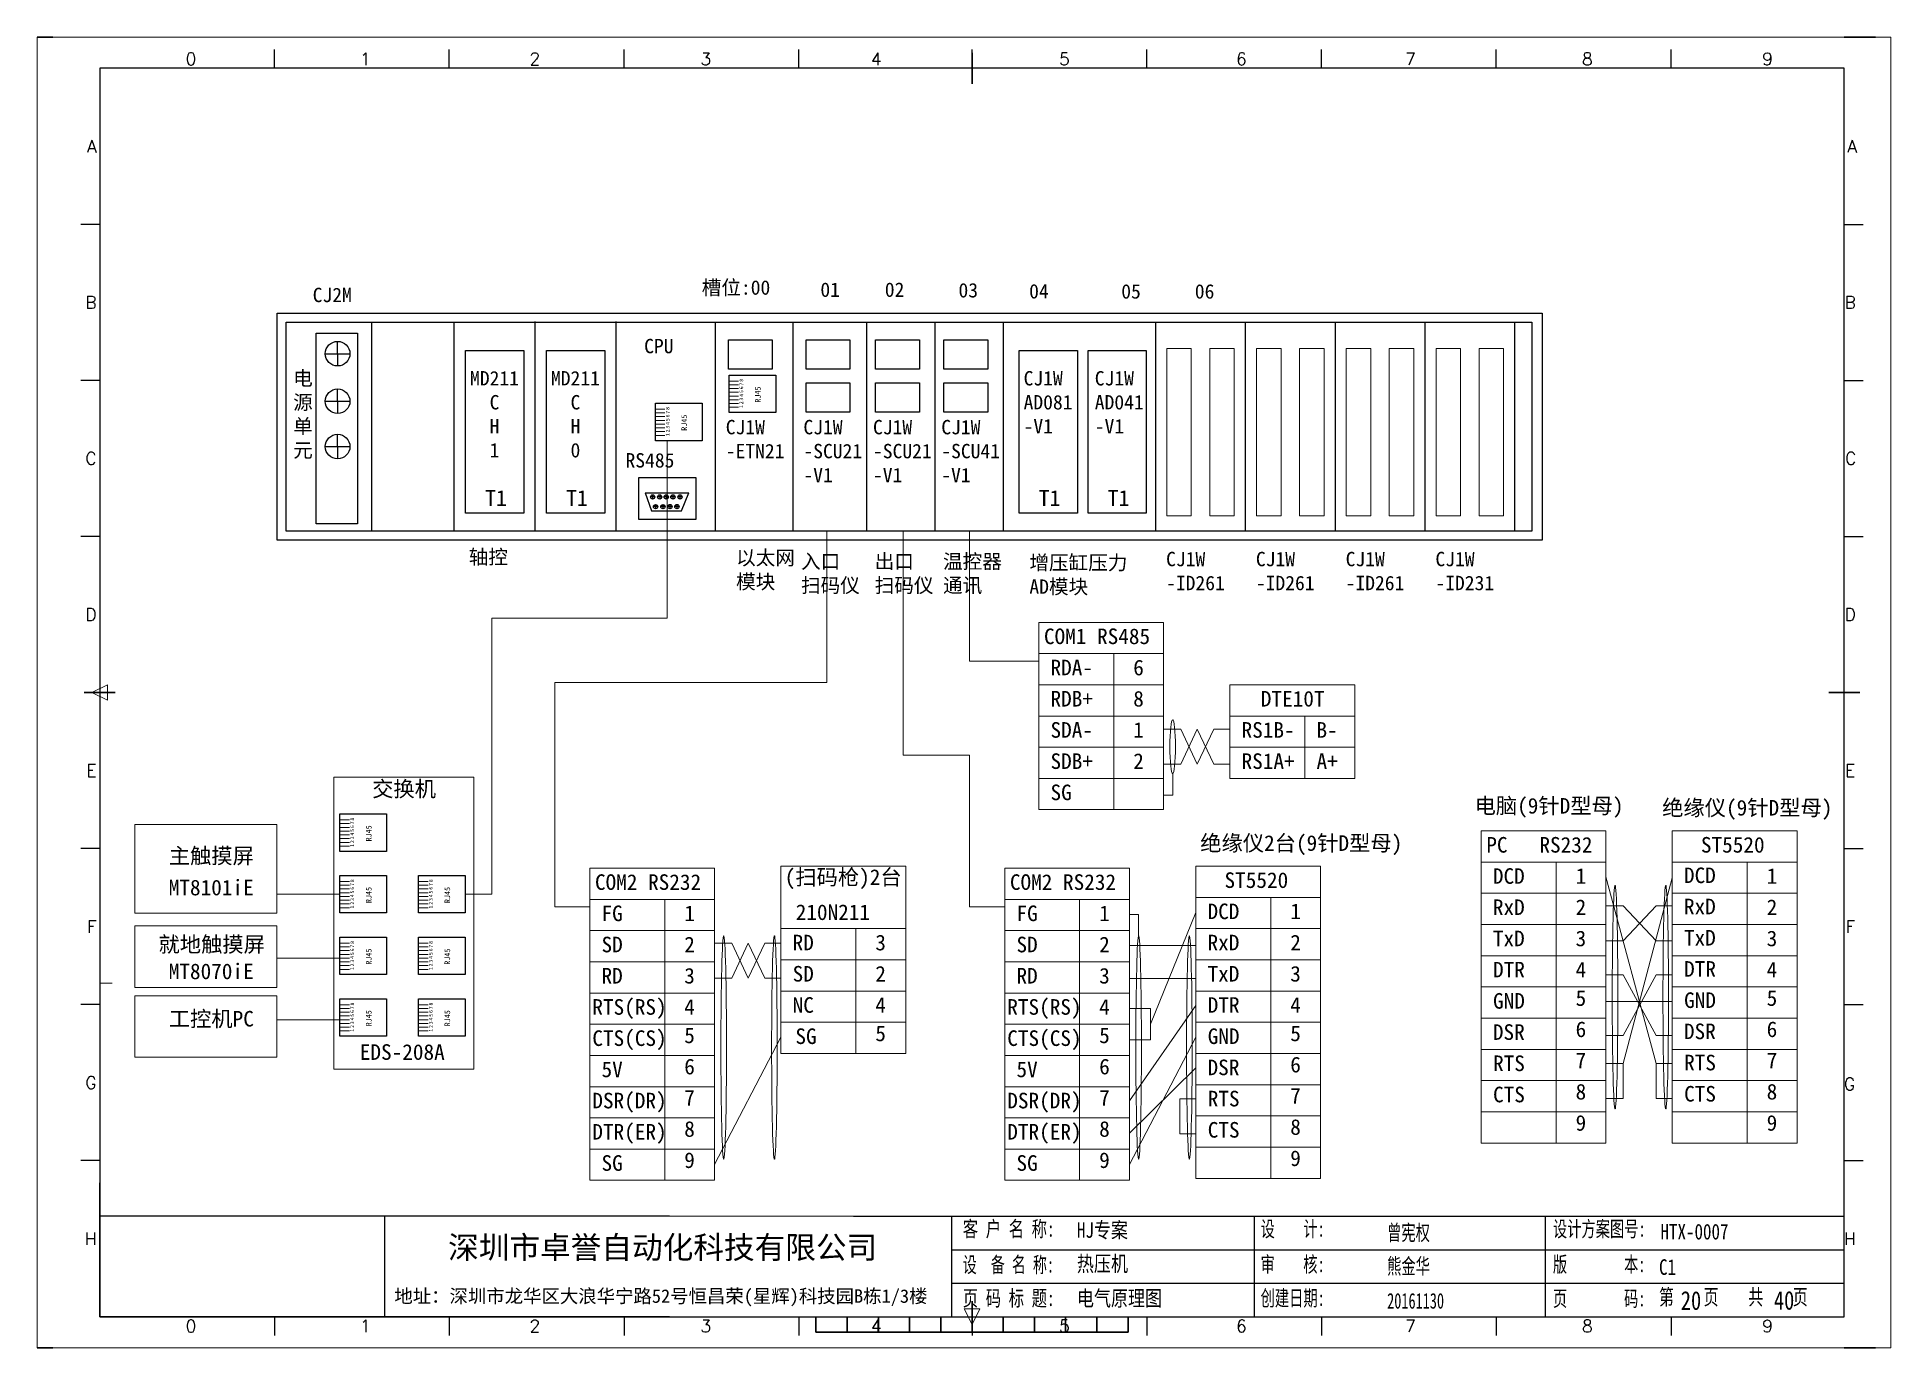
# Model space of a CAD drawing. Extents: x 35123 to 43919, y -4314 to -326.
# Drawn here: x 35597.2 to 35894.2, y -3613.9 to -3403.9 of the extents above; entities that cross this region are included whole.
import ezdxf
from ezdxf.enums import TextEntityAlignment as Align

# ---------------------------------------------------------------- set-up
doc = ezdxf.new("R2010")
doc.units = 0
doc.header["$MEASUREMENT"] = 0
doc.layers.add('AE_BOR', color=1, linetype='Continuous')
doc.layers.add('细实线层', color=7, linetype='Continuous')
doc.styles.add('Standard0.67', font='', dxfattribs={"width": 0.67})
doc.styles.add('Standard_0.8', font='SimSun.ttf', dxfattribs={"width": 0.8})
doc.styles.add('WD', font='romans.shx', dxfattribs={"bigfont": 'gbcbig.shx'})
doc.styles.add('宋', font='SimSun.ttf', dxfattribs={"width": 0.7})
doc.styles.get('Standard0.67').set_extended_font_data('FangSong_GB2312')

msp = doc.modelspace()

# ---------------------------------------------------------------- texts
for s, insert, char_height, width, attachment_point in [('{\\fFangSong|b0|i0|c134|p49;CJ2M }', (35641.355, -3444.031), 2.304, 12.32133, 1), ('{\\fFangSong|b0|i0|c134|p49;槽位:00}', (35703.675, -3442.835), 2.304, 16.10412, 1), ('{\\fFangSong|b0|i0|c134|p49;01}', (35722.688, -3443.184), 2.304, 16.10412, 1), ('{\\fFangSong|b0|i0|c134|p49;02}', (35733.014, -3443.184), 2.304, 16.10412, 1), ('{\\fFangSong|b0|i0|c134|p49;03}', (35744.817, -3443.276), 2.304, 16.10412, 1), ('{\\fFangSong|b0|i0|c134|p49;04}', (35756.137, -3443.435), 2.304, 16.10412, 1), ('{\\fFangSong|b0|i0|c134|p49;05}', (35770.894, -3443.46), 2.304, 16.10412, 1), ('{\\fFangSong|b0|i0|c134|p49;06}', (35782.677, -3443.46), 2.304, 16.10412, 1), ('{\\fFangSong|b0|i0|c134|p49;CPU }', (35694.457, -3452.217), 2.304, 12.32133, 1), ('{\\fFangSong|b0|i0|c134|p49;电\\P源\\P单\\P元}', (35638.226, -3457.377), 2.304, 12.32133, 1), ('{\\fFangSong|b0|i0|c134|p49;MD211\\P  C\\P  H\\P  1}', (35666.565, -3457.377), 2.304, 12.32133, 1), ('{\\fFangSong|b0|i0|c134|p49;MD211\\P  C\\P  H\\P  0}', (35679.53, -3457.377), 2.304, 12.32133, 1), ('{\\fFangSong|b0|i0|c134|p49;CJ1W\\PAD081\\P-V1}', (35755.247, -3457.377), 2.304, 12.32133, 1), ('{\\fFangSong|b0|i0|c134|p49;CJ1W\\PAD041\\P-V1}', (35766.652, -3457.377), 2.304, 12.32133, 1), ('{\\fFangSong|b0|i0|c134|p49;CJ1W\\P-ETN21}', (35707.53, -3465.2), 2.304, 12.32133, 1), ('{\\fFangSong|b0|i0|c134|p49;CJ1W\\P-SCU21\\P-V1}', (35719.976, -3465.204), 2.304, 12.32133, 1), ('{\\fFangSong|b0|i0|c134|p49;CJ1W\\P-SCU21\\P-V1}', (35731.118, -3465.204), 2.304, 12.32133, 1), ('{\\fFangSong|b0|i0|c134|p49;CJ1W\\P-SCU41\\P-V1}', (35742.061, -3465.204), 2.304, 12.32133, 1), ('RS485', (35691.467, -3470.523), 2.304, 6.4182, 1), ('{\\H1.1111x;T1\\fFangSong|b0|i0|c134|p49;\\H0.90001x; }', (35668.988, -3476.438), 2.304, 28.52427, 1), ('{\\H1.1111x;T1\\fFangSong|b0|i0|c134|p49;\\H0.90001x; }', (35681.953, -3476.438), 2.304, 28.52427, 1), ('{\\H1.1111x;T1\\fFangSong|b0|i0|c134|p49;\\H0.90001x; }', (35757.67, -3476.438), 2.304, 28.52427, 1), ('{\\H1.1111x;T1\\fFangSong|b0|i0|c134|p49;\\H0.90001x; }', (35768.71, -3476.438), 2.304, 28.52427, 1), ('{\\fFangSong|b0|i0|c134|p49;轴控}', (35666.356, -3485.989), 2.304, 12.32133, 1), ('{\\fFangSong|b0|i0|c134|p49;以太网\\P模块}', (35709.185, -3486.124), 2.304, 18.82776, 1), ('{\\fFangSong|b0|i0|c134|p49;入口\\P扫码仪}', (35719.582, -3486.711), 2.304, 13.99498, 1), ('{\\fFangSong|b0|i0|c134|p49;出口\\P扫码仪}', (35731.391, -3486.711), 2.304, 13.99498, 1), ('{\\fFangSong|b0|i0|c134|p49;温控器\\P通讯}', (35742.333, -3486.711), 2.304, 13.99498, 1), ('{\\fFangSong|b0|i0|c134|p49;增压缸压力AD模块}', (35756.173, -3486.912), 2.304, 17.70832, 1), ('{\\fFangSong|b0|i0|c134|p49;CJ1W\\P-ID261}', (35778.077, -3486.337), 2.304, 12.32133, 1), ('{\\fFangSong|b0|i0|c134|p49;CJ1W\\P-ID261}', (35792.46, -3486.337), 2.304, 12.32133, 1), ('{\\fFangSong|b0|i0|c134|p49;CJ1W\\P-ID261}', (35806.842, -3486.337), 2.304, 12.32133, 1), ('{\\fFangSong|b0|i0|c134|p49;CJ1W\\P-ID231}', (35821.225, -3486.337), 2.304, 12.32133, 1), ('{\\fSimSun|b0|i0|c134|p2;深圳市卓誉自动化科技有限公司}', (35663.053, -3599.958), 3.6, 80.67766, 7), ('{\\fSimSun|b0|i0|c134|p2;地址：深圳市龙华区大浪华宁路52号恒昌荣(星辉)科技园B栋1/3楼}', (35654.44, -3607.218), 2.16, 89.25675, 7)]:
    msp.add_mtext(s, dxfattribs=dict(insert=insert, char_height=char_height, width=width, attachment_point=attachment_point))
at = {"lineweight": 0, "char_height": 2.5, "attachment_point": 1}
for s, insert, width in [('{\\fSimSun|b0|i0|c134|p2;COM1 RS485}', (35758.509, -3498.617), 20.95786), ('{\\fSimSun|b0|i0|c134|p2;RDA-}', (35759.559, -3503.617), 16.90853), ('{\\fSimSun|b0|i0|c134|p2;6}', (35772.81, -3503.617), 16.90853), ('{\\fSimSun|b0|i0|c134|p2;RDB+}', (35759.559, -3508.617), 16.90853), ('{\\fSimSun|b0|i0|c134|p2;8}', (35772.81, -3508.617), 16.90853), ('{\\fSimSun|b0|i0|c134|p2;DTE10T}', (35793.254, -3508.617), 20.95786), ('{\\fSimSun|b0|i0|c134|p2;SDA-}', (35759.559, -3513.617), 16.90853), ('{\\fSimSun|b0|i0|c134|p2;1}', (35772.81, -3513.617), 16.90853), ('{\\fNSimSun|b0|i0|c134|p49;\\C0;RS1B-}', (35790.17, -3513.617), 16.90853), ('{\\fSimSun|b0|i0|c134|p2;B-}', (35802.174, -3513.617), 16.90853), ('{\\fSimSun|b0|i0|c134|p2;SDB+}', (35759.559, -3518.617), 16.90853), ('{\\fSimSun|b0|i0|c134|p2;2}', (35772.81, -3518.617), 16.90853), ('{\\fNSimSun|b0|i0|c134|p49;\\C0;RS1A+}', (35790.17, -3518.617), 16.90853), ('{\\fSimSun|b0|i0|c134|p2;A+}', (35802.174, -3518.617), 16.90853), ('{\\fSimSun|b0|i0|c134|p2;交换机}', (35650.878, -3523.064), 16.90853), ('{\\fSimSun|b0|i0|c134|p2;SG}', (35759.559, -3523.617), 16.90853), ('{\\fSimSun|b0|i0|c134|p2;电脑(9针D型母)}', (35827.497, -3525.766), 28.79097), ('{\\fSimSun|b0|i0|c134|p2;绝缘仪(9针D型母)}', (35857.553, -3526.08), 31.60282), ('{\\fSimSun|b0|i0|c134|p2;主触摸屏}', (35618.293, -3533.779), 16.90853), ('{\\fSimSun|b0|i0|c134|p2;绝缘仪2台(9针D型母)}', (35783.544, -3531.74), 36.75026), ('{\\fSimSun|b0|i0|c134|p2;PC   RS232}', (35829.379, -3532.021), 20.95786), ('{\\fSimSun|b0|i0|c134|p2;ST5520}', (35863.758, -3532.021), 28.79097), ('{\\fSimSun|b0|i0|c134|p2;(扫码枪)2台}', (35716.974, -3537.192), 32.88054), ('{\\fSimSun|b0|i0|c134|p2;DCD}', (35830.429, -3537.021), 16.90853), ('{\\fSimSun|b0|i0|c134|p2;1}', (35843.68, -3537.021), 16.90853), ('{\\fSimSun|b0|i0|c134|p2;DCD}', (35861.04, -3536.906), 16.90853), ('{\\fSimSun|b0|i0|c134|p2;1}', (35874.291, -3537.021), 16.90853), ('{\\fSimSun|b0|i0|c134|p2;MT8101iE}', (35618.293, -3538.864), 16.90853), ('{\\fSimSun|b0|i0|c134|p2;COM2 RS232}', (35686.579, -3537.995), 20.95786), ('{\\fSimSun|b0|i0|c134|p2;COM2 RS232}', (35753.055, -3537.995), 20.95786), ('{\\fSimSun|b0|i0|c134|p2;ST5520}', (35787.435, -3537.681), 28.79097), ('{\\fSimSun|b0|i0|c134|p2;FG}', (35687.629, -3542.995), 16.90853), ('{\\fSimSun|b0|i0|c134|p2;1}', (35700.88, -3542.995), 16.90853), ('{\\fSimSun|b0|i0|c134|p2;210N211}', (35718.739, -3542.819), 32.88054), ('{\\fSimSun|b0|i0|c134|p2;FG}', (35754.105, -3542.995), 16.90853), ('{\\fSimSun|b0|i0|c134|p2;1}', (35767.356, -3542.995), 16.90853), ('{\\fSimSun|b0|i0|c134|p2;DCD}', (35784.717, -3542.681), 16.90853), ('{\\fSimSun|b0|i0|c134|p2;1}', (35797.968, -3542.681), 16.90853), ('{\\fSimSun|b0|i0|c134|p2;RxD}', (35830.429, -3542.021), 16.90853), ('{\\fSimSun|b0|i0|c134|p2;2}', (35843.68, -3542.021), 16.90853), ('{\\fSimSun|b0|i0|c134|p2;RxD}', (35861.04, -3541.906), 16.90853), ('{\\fSimSun|b0|i0|c134|p2;2}', (35874.291, -3542.021), 16.90853), ('{\\fSimSun|b0|i0|c134|p2;就地触摸屏}', (35616.649, -3547.957), 21.96479), ('{\\fSimSun|b0|i0|c134|p2;SD}', (35687.629, -3547.995), 16.90853), ('{\\fSimSun|b0|i0|c134|p2;2}', (35700.88, -3547.995), 16.90853), ('{\\fSimSun|b0|i0|c134|p2;RD}', (35718.24, -3547.681), 16.90853), ('{\\fSimSun|b0|i0|c134|p2;3}', (35731.491, -3547.681), 16.90853), ('{\\fSimSun|b0|i0|c134|p2;SD}', (35754.105, -3547.995), 16.90853), ('{\\fSimSun|b0|i0|c134|p2;2}', (35767.356, -3547.995), 16.90853), ('{\\fSimSun|b0|i0|c134|p2;RxD}', (35784.717, -3547.681), 16.90853), ('{\\fSimSun|b0|i0|c134|p2;2}', (35797.968, -3547.681), 16.90853), ('{\\fSimSun|b0|i0|c134|p2;TxD}', (35830.429, -3547.021), 16.90853), ('{\\fSimSun|b0|i0|c134|p2;3}', (35843.68, -3547.021), 16.90853), ('{\\fSimSun|b0|i0|c134|p2;TxD}', (35861.04, -3546.906), 16.90853), ('{\\fSimSun|b0|i0|c134|p2;3}', (35874.291, -3547.021), 16.90853), ('{\\fSimSun|b0|i0|c134|p2;DTR}', (35830.456, -3552.021), 16.90853), ('{\\fSimSun|b0|i0|c134|p2;4}', (35843.68, -3552.021), 16.90853), ('{\\fSimSun|b0|i0|c134|p2;DTR}', (35861.068, -3551.906), 16.90853), ('{\\fSimSun|b0|i0|c134|p2;4}', (35874.291, -3552.021), 16.90853), ('{\\fSimSun|b0|i0|c134|p2;MT8070iE}', (35618.293, -3552.289), 16.90853), ('{\\fSimSun|b0|i0|c134|p2;RD}', (35687.629, -3552.995), 16.90853), ('{\\fSimSun|b0|i0|c134|p2;3}', (35700.88, -3552.995), 16.90853), ('{\\fSimSun|b0|i0|c134|p2;SD}', (35718.24, -3552.681), 16.90853), ('{\\fSimSun|b0|i0|c134|p2;2}', (35731.491, -3552.681), 16.90853), ('{\\fSimSun|b0|i0|c134|p2;RD}', (35754.105, -3552.995), 16.90853), ('{\\fSimSun|b0|i0|c134|p2;3}', (35767.356, -3552.995), 16.90853), ('{\\fSimSun|b0|i0|c134|p2;TxD}', (35784.717, -3552.681), 16.90853), ('{\\fSimSun|b0|i0|c134|p2;3}', (35797.968, -3552.681), 16.90853), ('{\\fSimSun|b0|i0|c134|p2;RTS(RS)}', (35686.157, -3557.995), 16.90853), ('{\\fSimSun|b0|i0|c134|p2;NC}', (35718.24, -3557.681), 16.90853), ('{\\fSimSun|b0|i0|c134|p2;4}', (35731.491, -3557.681), 16.90853), ('{\\fSimSun|b0|i0|c134|p2;RTS(RS)}', (35752.633, -3557.995), 16.90853), ('{\\fSimSun|b0|i0|c134|p2;DTR}', (35784.745, -3557.681), 16.90853), ('{\\fSimSun|b0|i0|c134|p2;4}', (35797.968, -3557.681), 16.90853), ('{\\fSimSun|b0|i0|c134|p2;GND}', (35830.456, -3557.021), 16.90853), ('{\\fSimSun|b0|i0|c134|p2;5}', (35843.68, -3556.569), 16.90853), ('{\\fSimSun|b0|i0|c134|p2;GND}', (35861.068, -3556.906), 16.90853), ('{\\fSimSun|b0|i0|c134|p2;5}', (35874.291, -3556.569), 16.90853), ('{\\fSimSun|b0|i0|c134|p2;工控机PC}', (35618.293, -3559.884), 16.90853), ('{\\fSimSun|b0|i0|c134|p2;4}', (35700.88, -3557.995), 16.90853), ('{\\fSimSun|b0|i0|c134|p2;4}', (35767.356, -3557.995), 16.90853), ('{\\fSimSun|b0|i0|c134|p2;CTS(CS)}', (35686.157, -3562.995), 16.90853), ('{\\fSimSun|b0|i0|c134|p2;5}', (35700.88, -3562.543), 16.90853), ('{\\fSimSun|b0|i0|c134|p2;SG}', (35718.69, -3562.681), 16.90853), ('{\\fSimSun|b0|i0|c134|p2;5}', (35731.491, -3562.229), 16.90853), ('{\\fSimSun|b0|i0|c134|p2;CTS(CS)}', (35752.633, -3562.995), 16.90853), ('{\\fSimSun|b0|i0|c134|p2;5}', (35767.356, -3562.543), 16.90853), ('{\\fSimSun|b0|i0|c134|p2;GND}', (35784.745, -3562.681), 16.90853), ('{\\fSimSun|b0|i0|c134|p2;5}', (35797.968, -3562.229), 16.90853), ('{\\fSimSun|b0|i0|c134|p2;DSR}', (35830.429, -3562.021), 16.90853), ('{\\fSimSun|b0|i0|c134|p2;6}', (35843.68, -3561.569), 16.90853), ('{\\fSimSun|b0|i0|c134|p2;DSR}', (35861.04, -3561.906), 16.90853), ('{\\fSimSun|b0|i0|c134|p2;6}', (35874.291, -3561.569), 16.90853), ('{\\fSimSun|b0|i0|c134|p2;EDS-208A}', (35648.901, -3565.218), 16.90853), ('{\\fSimSun|b0|i0|c134|p2;7}', (35843.68, -3566.569), 16.90853), ('{\\fSimSun|b0|i0|c134|p2;RTS}', (35861.068, -3566.906), 16.90853), ('{\\fSimSun|b0|i0|c134|p2;7}', (35874.291, -3566.569), 16.90853), ('{\\fSimSun|b0|i0|c134|p2;5V}', (35687.629, -3567.995), 16.90853), ('{\\fSimSun|b0|i0|c134|p2;6}', (35700.88, -3567.543), 16.90853), ('{\\fSimSun|b0|i0|c134|p2;5V}', (35754.105, -3567.995), 16.90853), ('{\\fSimSun|b0|i0|c134|p2;6}', (35767.356, -3567.543), 16.90853), ('{\\fSimSun|b0|i0|c134|p2;DSR}', (35784.717, -3567.681), 16.90853), ('{\\fSimSun|b0|i0|c134|p2;6}', (35797.968, -3567.229), 16.90853), ('{\\fSimSun|b0|i0|c134|p2;RTS}', (35830.456, -3567.021), 16.90853), ('{\\fSimSun|b0|i0|c134|p2;DSR(DR)}', (35686.157, -3572.995), 16.90853), ('{\\fSimSun|b0|i0|c134|p2;7}', (35700.88, -3572.543), 16.90853), ('{\\fSimSun|b0|i0|c134|p2;DSR(DR)}', (35752.633, -3572.995), 16.90853), ('{\\fSimSun|b0|i0|c134|p2;7}', (35767.356, -3572.543), 16.90853), ('{\\fSimSun|b0|i0|c134|p2;RTS}', (35784.745, -3572.681), 16.90853), ('{\\fSimSun|b0|i0|c134|p2;7}', (35797.968, -3572.229), 16.90853), ('{\\fSimSun|b0|i0|c134|p2;CTS}', (35830.456, -3572.021), 16.90853), ('{\\fSimSun|b0|i0|c134|p2;8}', (35843.68, -3571.569), 16.90853), ('{\\fSimSun|b0|i0|c134|p2;CTS}', (35861.068, -3571.906), 16.90853), ('{\\fSimSun|b0|i0|c134|p2;8}', (35874.291, -3571.569), 16.90853), ('{\\fSimSun|b0|i0|c134|p2;DTR(ER)}', (35686.157, -3577.995), 16.90853), ('{\\fSimSun|b0|i0|c134|p2;8}', (35700.88, -3577.543), 16.90853), ('{\\fSimSun|b0|i0|c134|p2;DTR(ER)}', (35752.633, -3577.995), 16.90853), ('{\\fSimSun|b0|i0|c134|p2;8}', (35767.356, -3577.543), 16.90853), ('{\\fSimSun|b0|i0|c134|p2;CTS}', (35784.745, -3577.681), 16.90853), ('{\\fSimSun|b0|i0|c134|p2;8}', (35797.968, -3577.229), 16.90853), ('{\\fSimSun|b0|i0|c134|p2;9}', (35843.68, -3576.569), 16.90853), ('{\\fSimSun|b0|i0|c134|p2;9}', (35874.291, -3576.569), 16.90853), ('{\\fSimSun|b0|i0|c134|p2;SG}', (35687.629, -3582.995), 16.90853), ('{\\fSimSun|b0|i0|c134|p2;9}', (35700.88, -3582.543), 16.90853), ('{\\fSimSun|b0|i0|c134|p2;SG}', (35754.105, -3582.995), 16.90853), ('{\\fSimSun|b0|i0|c134|p2;9}', (35767.356, -3582.543), 16.90853), ('{\\fSimSun|b0|i0|c134|p2;9}', (35797.968, -3582.229), 16.90853)]:
    msp.add_mtext(s, dxfattribs=dict(at, insert=insert, width=width))
at = {"ltscale": 2, "attachment_point": 1}
for s, insert, char_height, width, style in [('{\\fSimSun|b0|i0|c134|p2;\\W0.72;客 户 名 称:}', (35745.501, -3593.553), 2.5, 16.24768, 'Standard0.67'), ('HJ专案', (35763.788, -3593.727), 2.5, 33.90777, 'Standard_0.8'), ('{\\fSimSun|b0|i0|c134|p2;设    计:}', (35793.215, -3593.553), 2.5, 12.03121, 'Standard0.67'), ('{\\fSimSun|b0|i0|c134|p2;设计方案图号:}', (35840.048, -3593.553), 2.5, 15.1644, 'Standard0.67'), ('{\\fSimSun|b0|i0|c134|p2;曾宪权}', (35813.492, -3594.155), 2.5, 12.03121, 'Standard0.67'), ('{\\f@SimSun|b0|i0|c134|p2;HTX-0007}', (35857.287, -3593.994), 2.5, 33.90777, 'Standard_0.8'), ('{\\fSimSun|b0|i0|c134|p2;\\W0.66;设  备 名 称:}', (35745.501, -3599.282), 2.5, 15.12342, 'Standard0.67'), ('{\\fSimSun|b0|i0|c134|p2;热压机}', (35763.788, -3599.115), 2.5, 33.90777, 'Standard_0.8'), ('{\\fSimSun|b0|i0|c134|p2;审    核:}', (35793.215, -3599.227), 2.5, 12.03121, 'Standard0.67'), ('{\\fSimSun|b0|i0|c134|p2;熊金华}', (35813.492, -3599.517), 2.5, 12.03121, 'Standard0.67'), ('{\\fSimSun|b0|i0|c134|p2;版        本:}', (35840.048, -3599.227), 2.5, 16.84978, 'Standard0.67'), ('C1', (35857.047, -3599.667), 2.5, 5.97175, 'Standard_0.8'), ('{\\fSimSun|b0|i0|c134|p2;\\W0.72;页 码 标 题:}', (35745.501, -3604.65), 2.5, 15.12342, 'Standard0.67'), ('{\\fSimSun|b0|i0|c134|p2;电气原理图}', (35763.788, -3604.663), 2.5, 33.90777, 'Standard_0.8'), ('{\\fSimSun|b0|i0|c134|p2;创建日期:}', (35793.215, -3604.634), 2.5, 12.03121, 'Standard0.67'), ('{\\fSimSun|b0|i0|c134|p2;20161130}', (35813.492, -3605.075), 2.5, 12.03121, 'Standard0.67'), ('{\\fSimSun|b0|i0|c134|p2;页        码:}', (35840.048, -3604.713), 2.5, 15.72579, 'Standard0.67'), ('第    页    共    页', (35857.045, -3604.468), 2.5, 33.90777, '宋'), ('20', (35860.534, -3604.773), 3, 3.76639, 'Standard_0.8'), ('40', (35875.451, -3604.748), 3, 3.76639, 'Standard_0.8')]:
    msp.add_mtext(s, dxfattribs=dict(at, insert=insert, char_height=char_height, width=width, style=style))

# ---------------------------------------------------------------- blocks, each defined once
blk = doc.blocks.new('gb_a2_a')
for p, q in [((584, 410), (25, 410)), ((25, 410), (25, 10)), ((584, 10), (584, 410)), ((25, 10), (584, 10))]:
    blk.add_line(p, q)
at = {"lineweight": 9, "ltscale": 0.1}
blk.add_line((25, 116.86), (29, 116.86), dxfattribs=at)
at = {"layer": 'AE_BOR', "lineweight": 30}
for p, q in [((10, 420), (4.93, 420)), ((594, 420), (584, 420)), ((4.93, 0), (10, 0)), ((594, 0), (584, 0))]:
    blk.add_line(p, q, dxfattribs=at)
at = {"layer": 'AE_BOR', "color": 1, "lineweight": 15}
for p, q in [((4.93, 420), (598.93, 420)), ((4.93, 0), (4.93, 420)), ((598.93, 420), (598.93, 0)), ((22.5, 210), (27.5, 212.5)), ((27.5, 207.5), (22.5, 210)), ((27.5, 212.5), (27.5, 207.5)), ((304.5, 7.5), (302, 12.5)), ((302, 12.5), (307, 12.5)), ((307, 12.5), (304.5, 7.5)), ((598.93, 0), (4.93, 0))]:
    blk.add_line(p, q, dxfattribs=at)
at = {"layer": 'AE_BOR'}
for p, q in [((81, 410), (81, 416)), ((137, 410), (137, 416)), ((193, 410), (193, 416)), ((249, 410), (249, 416)), ((304.5, 410), (304.5, 416)), ((360.5, 410), (360.5, 416)), ((416.5, 410), (416.5, 416)), ((472.5, 410), (472.5, 416)), ((528.5, 410), (528.5, 416)), ((25, 360), (19, 360)), ((584, 360), (590, 360)), ((25, 310), (19, 310)), ((584, 310), (590, 310)), ((25, 260), (19, 260)), ((584, 260), (590, 260)), ((25, 160), (19, 160)), ((584, 160), (590, 160)), ((25, 110), (19, 110)), ((584, 110), (590, 110)), ((25, 60), (19, 60)), ((584, 60), (590, 60)), ((81, 10), (81, 4)), ((137, 10), (137, 4)), ((193, 10), (193, 4)), ((249, 10), (249, 4)), ((304.5, 10), (304.5, 4)), ((360.5, 10), (360.5, 4)), ((416.5, 10), (416.5, 4)), ((472.5, 10), (472.5, 4)), ((528.5, 10), (528.5, 4))]:
    blk.add_line(p, q, dxfattribs=at)
at = {"layer": 'AE_BOR', "color": 2, "lineweight": 30}
for p, q in [((304.5, 405), (304.5, 415)), ((20, 210), (30, 210)), ((579, 210), (589, 210)), ((304.5, 10), (304.5, 15)), ((304.5, 15), (304.5, 5)), ((254.5, 5), (254.5, 10)), ((264.5, 5), (264.5, 10)), ((274.5, 5), (274.5, 10)), ((284.5, 5), (284.5, 10)), ((294.5, 5), (294.5, 10)), ((304.5, 10), (304.5, 5)), ((314.5, 5), (314.5, 10)), ((324.5, 5), (324.5, 10)), ((334.5, 5), (334.5, 10)), ((344.5, 5), (344.5, 10)), ((354.5, 5), (354.5, 10)), ((254.5, 5), (354.5, 5))]:
    blk.add_line(p, q, dxfattribs=at)
at = {"layer": 'AE_BOR', "style": 'WD'}
for s, p in [('0', (54.27, 411)), ('1', (110.12, 411)), ('2', (164.42, 411)), ('3', (219.22, 411)), ('4', (273.82, 411)), ('5', (334.12, 411)), ('6', (390.81, 411)), ('7', (445.01, 411)), ('8', (501.67, 411)), ('9', (559.4, 411)), ('0', (54.27, 5)), ('1', (110.12, 5)), ('2', (164.42, 5)), ('3', (219.22, 5)), ('4', (273.82, 5)), ('5', (334.12, 5)), ('6', (390.81, 5)), ('7', (445.01, 5)), ('8', (501.67, 5)), ('9', (559.4, 5))]:
    blk.add_text(s, height=4, dxfattribs=at).set_placement(p, align=Align.CENTER)
for s, p in [('A', (24, 385)), ('A', (588.05, 385)), ('B', (24, 335)), ('B', (587.67, 335)), ('C', (24, 285)), ('C', (587.86, 285)), ('D', (24, 235)), ('D', (587.67, 235)), ('E', (24, 185)), ('E', (587.48, 185)), ('F', (24, 135)), ('F', (587.48, 135)), ('F', (587.48, 135)), ('G', (24, 85)), ('G', (587.48, 84.56)), ('H', (24, 35)), ('H', (587.67, 35))]:
    blk.add_text(s, height=4, dxfattribs=at).set_placement(p, align=Align.MIDDLE_RIGHT)
blk = doc.blocks.new('A$C5EEB7F37')
at = {"lineweight": 0}
for p, q in [((0, 16.82), (5.16, 16.82)), ((0, 14.82), (5.16, 14.82)), ((0, 12.82), (5.16, 12.82)), ((0, 10.82), (5.16, 10.82)), ((0, 8.82), (5.16, 8.82)), ((0, 6.82), (5.16, 6.82)), ((0, 4.82), (5.16, 4.82)), ((0, 2.82), (5.16, 2.82))]:
    blk.add_line(p, q, dxfattribs=at)
blk.add_lwpolyline([(0.07, 0), (0.07, 20.03), (25.01, 20.03), (25.01, 0)], close=True)
at = {"char_height": 2, "width": 3.7055, "attachment_point": 1, "rotation": 90}
for s, insert in [('{\\fSimSun|b0|i0|c134|p2;8}', (5.62, 16.42)), ('{\\fSimSun|b0|i0|c134|p2;6}', (5.62, 12.42)), ('{\\fSimSun|b0|i0|c134|p2;7}', (5.62, 14.42)), ('{\\fSimSun|b0|i0|c134|p2;5}', (5.62, 10.42)), ('{\\fSimSun|b0|i0|c134|p2;1}', (5.56, 2.42)), ('{\\fSimSun|b0|i0|c134|p2;3}', (5.62, 6.42)), ('{\\fSimSun|b0|i0|c134|p2;2}', (5.62, 4.42)), ('{\\fSimSun|b0|i0|c134|p2;4}', (5.62, 8.42))]:
    blk.add_mtext(s, dxfattribs=dict(at, insert=insert))
at = {"color": 7, "insert": (13.92, 5.3), "char_height": 3.024, "attachment_point": 1, "rotation": 90}
blk.add_mtext_dynamic_manual_height_columns('{\\fSimSun|b0|i0|c134|p2;RJ45}', width=47.9244, gutter_width=12.5, heights=[0], dxfattribs=at)

# ---------------------------------------------------------------- linework, layer by layer
for p, q in [((35635.645, -3448.093), (35838.338, -3448.093)), ((35635.645, -3484.45), (35635.645, -3448.093)), ((35838.338, -3448.093), (35838.338, -3484.45)), ((35650.785, -3449.539), (35650.785, -3483.019)), ((35663.975, -3449.539), (35663.975, -3483.019)), ((35676.941, -3449.417), (35676.941, -3483.019)), ((35689.906, -3449.417), (35689.906, -3483.019)), ((35705.83, -3449.539), (35705.83, -3483.023)), ((35718.277, -3449.539), (35718.277, -3483.023)), ((35730.085, -3449.539), (35730.085, -3483.023)), ((35741.028, -3449.539), (35741.028, -3483.023)), ((35751.971, -3449.539), (35751.971, -3483.023)), ((35776.377, -3449.539), (35776.377, -3483.019)), ((35790.76, -3449.539), (35790.76, -3483.019)), ((35805.143, -3449.539), (35805.143, -3483.019)), ((35819.525, -3449.539), (35819.525, -3483.019)), ((35833.908, -3449.539), (35833.908, -3483.019)), ((35836.674, -3449.539), (35836.674, -3483.019)), ((35645.35, -3454.592), (35645.35, -3452.621)), ((35643.379, -3454.592), (35647.321, -3454.592)), ((35645.35, -3454.592), (35645.35, -3454.592)), ((35645.35, -3454.592), (35645.35, -3454.592)), ((35645.35, -3454.592), (35645.35, -3454.592)), ((35645.35, -3454.592), (35645.35, -3454.592)), ((35645.35, -3454.592), (35645.35, -3454.592)), ((35645.35, -3454.592), (35645.35, -3456.564)), ((35643.379, -3462.205), (35647.321, -3462.205)), ((35645.35, -3462.205), (35645.35, -3460.234)), ((35645.35, -3462.205), (35645.35, -3462.205)), ((35645.35, -3462.205), (35645.35, -3462.205)), ((35645.35, -3462.205), (35645.35, -3462.205)), ((35645.35, -3462.205), (35645.35, -3462.205)), ((35645.35, -3462.205), (35645.35, -3462.205)), ((35645.35, -3462.205), (35645.35, -3464.176)), ((35645.35, -3469.472), (35645.35, -3467.5)), ((35643.379, -3469.472), (35647.321, -3469.472)), ((35645.35, -3469.472), (35645.35, -3469.472)), ((35645.35, -3469.472), (35645.35, -3469.472)), ((35645.35, -3469.472), (35645.35, -3469.472)), ((35645.35, -3469.472), (35645.35, -3469.472)), ((35645.35, -3469.472), (35645.35, -3469.472)), ((35645.35, -3469.472), (35645.35, -3471.443)), ((35694.608, -3476.906), (35695.653, -3479.776)), ((35694.608, -3476.906), (35701.599, -3476.906)), ((35696.163, -3477.531), (35695.475, -3477.531)), ((35695.819, -3477.187), (35695.819, -3477.876)), ((35697.288, -3477.531), (35696.6, -3477.531)), ((35696.944, -3477.187), (35696.944, -3477.876)), ((35698.337, -3477.531), (35697.649, -3477.531)), ((35697.993, -3477.187), (35697.993, -3477.876)), ((35699.417, -3477.531), (35698.729, -3477.531)), ((35699.073, -3477.187), (35699.073, -3477.876)), ((35700.542, -3477.531), (35699.854, -3477.531)), ((35700.198, -3477.187), (35700.198, -3477.876)), ((35700.441, -3479.776), (35701.599, -3476.906)), ((35695.653, -3479.776), (35700.441, -3479.776)), ((35696.634, -3479.096), (35695.946, -3479.096)), ((35696.29, -3478.751), (35696.29, -3479.44)), ((35697.805, -3479.096), (35697.117, -3479.096)), ((35697.461, -3478.751), (35697.461, -3479.44)), ((35698.93, -3479.08), (35698.242, -3479.08)), ((35698.586, -3478.736), (35698.586, -3479.425)), ((35700.04, -3479.08), (35699.352, -3479.08)), ((35699.696, -3478.736), (35699.696, -3479.425)), ((35838.338, -3484.45), (35635.645, -3484.45)), ((35652.885, -3592.785), (35652.885, -3608.87)), ((35743.697, -3598.146), (35787.949, -3598.146)), ((35787.949, -3598.146), (35856.734, -3598.146)), ((35856.734, -3598.146), (35886.732, -3598.146)), ((35743.697, -3603.508), (35787.949, -3603.508)), ((35787.949, -3603.508), (35856.734, -3603.508)), ((35856.734, -3603.508), (35886.732, -3603.508)), ((35727.999, -3608.87), (35787.949, -3608.87)), ((35787.949, -3608.87), (35856.734, -3608.87))]:
    msp.add_line(p, q)
at = {"lineweight": 0}
for p, q in [((35698.162, -3468.526), (35698.162, -3496.942)), ((35723.75, -3483.023), (35723.75, -3507.246)), ((35735.961, -3483.023), (35735.961, -3518.926)), ((35746.601, -3483.023), (35746.601, -3503.843)), ((35644.717, -3522.413), (35667.166, -3522.413)), ((35644.717, -3569.239), (35644.717, -3522.413)), ((35667.166, -3522.413), (35667.166, -3569.239)), ((35635.586, -3541.189), (35645.717, -3541.189)), ((35612.873, -3546.261), (35635.586, -3546.261)), ((35612.873, -3556.134), (35612.873, -3546.261)), ((35635.586, -3546.261), (35635.586, -3556.134)), ((35635.586, -3551.421), (35645.717, -3551.421)), ((35612.873, -3556.134), (35635.586, -3556.134)), ((35635.586, -3557.439), (35612.873, -3557.439)), ((35612.873, -3567.312), (35612.873, -3557.439)), ((35635.586, -3557.439), (35635.586, -3567.312)), ((35635.586, -3561.294), (35645.717, -3561.294)), ((35635.586, -3567.312), (35612.873, -3567.312)), ((35667.166, -3569.239), (35644.717, -3569.239))]:
    msp.add_line(p, q, dxfattribs=at)
at = {"ltscale": 2}
for p, q in [((35607.232, -3608.87), (35607.232, -3587.423)), ((35886.732, -3608.87), (35886.732, -3587.423)), ((35698.537, -3592.785), (35607.232, -3592.785)), ((35727.999, -3592.785), (35886.732, -3592.785)), ((35743.697, -3592.785), (35743.697, -3608.87)), ((35792.263, -3608.87), (35792.263, -3592.785)), ((35838.843, -3608.87), (35838.843, -3592.785)), ((35698.537, -3608.87), (35607.232, -3608.87)), ((35856.734, -3608.87), (35886.732, -3608.87))]:
    msp.add_line(p, q, dxfattribs=at)
at = {"lineweight": 9, "ltscale": 0.1}
for p, q in [((35698.537, -3592.785), (35727.999, -3592.785)), ((35698.537, -3608.87), (35727.999, -3608.87)), ((35726.641, -3608.87), (35726.641, -3608.87)), ((35726.641, -3608.87), (35726.641, -3608.87))]:
    msp.add_line(p, q, dxfattribs=at)
msp.add_lwpolyline([(35836.674, -3483.023), (35637.093, -3483.023), (35637.093, -3449.539), (35836.674, -3449.539), (35836.674, -3449.539)])
for points in [[(35641.886, -3451.305), (35648.555, -3451.305), (35648.555, -3481.842), (35641.886, -3481.842)], [(35665.859, -3454.056), (35675.177, -3454.056), (35675.177, -3480.144), (35665.859, -3480.144)], [(35678.825, -3454.056), (35688.143, -3454.056), (35688.143, -3480.144), (35678.825, -3480.144)], [(35707.948, -3452.358), (35714.979, -3452.358), (35714.979, -3457.085), (35707.948, -3457.085)], [(35720.394, -3452.362), (35727.426, -3452.362), (35727.426, -3457.089), (35720.394, -3457.089)], [(35731.536, -3452.362), (35738.568, -3452.362), (35738.568, -3457.089), (35731.536, -3457.089)], [(35742.479, -3452.362), (35749.511, -3452.362), (35749.511, -3457.089), (35742.479, -3457.089)], [(35754.541, -3454.056), (35763.859, -3454.056), (35763.859, -3480.144), (35754.541, -3480.144)], [(35765.581, -3454.056), (35774.899, -3454.056), (35774.899, -3480.144), (35765.581, -3480.144)], [(35720.394, -3459.25), (35727.426, -3459.25), (35727.426, -3463.977), (35720.394, -3463.977)], [(35731.536, -3459.25), (35738.568, -3459.25), (35738.568, -3463.977), (35731.536, -3463.977)], [(35742.479, -3459.25), (35749.511, -3459.25), (35749.511, -3463.977), (35742.479, -3463.977)], [(35693.593, -3474.412), (35702.714, -3474.412), (35702.714, -3481.16), (35693.593, -3481.16)]]:
    msp.add_lwpolyline(points, close=True)
at = {"lineweight": 0}
msp.add_lwpolyline([(35612.873, -3530.029), (35635.586, -3530.029), (35635.586, -3544.208), (35612.873, -3544.208)], close=True, dxfattribs=at)
for centre, radius in [((35645.35, -3454.592), 1.971), ((35645.35, -3462.205), 1.971), ((35645.35, -3469.472), 1.971), ((35695.819, -3477.531), 0.344), ((35696.944, -3477.531), 0.344), ((35697.993, -3477.531), 0.344), ((35699.073, -3477.531), 0.344), ((35700.198, -3477.531), 0.344), ((35696.29, -3479.096), 0.344), ((35697.461, -3479.096), 0.344), ((35698.586, -3479.08), 0.344), ((35699.696, -3479.08), 0.344)]:
    msp.add_circle(centre, radius)
at = {"layer": '细实线层', "lineweight": 0}
for p, q in [((35670.049, -3541.189), (35670.049, -3496.942)), ((35670.049, -3496.942), (35698.162, -3496.942)), ((35757.68, -3497.638), (35777.68, -3497.638)), ((35757.68, -3527.638), (35757.68, -3497.638)), ((35777.68, -3497.638), (35777.68, -3527.638)), ((35746.601, -3503.843), (35757.68, -3503.843)), ((35757.68, -3502.638), (35777.68, -3502.638)), ((35769.68, -3502.638), (35769.68, -3527.638)), ((35680.124, -3543.221), (35680.124, -3507.246)), ((35680.124, -3507.246), (35723.75, -3507.246)), ((35757.68, -3507.638), (35777.68, -3507.638)), ((35788.291, -3522.638), (35788.291, -3507.638)), ((35788.291, -3507.638), (35808.291, -3507.638)), ((35808.291, -3507.638), (35808.291, -3522.638)), ((35757.68, -3512.638), (35777.68, -3512.638)), ((35788.291, -3512.638), (35808.291, -3512.638)), ((35800.291, -3512.638), (35800.291, -3522.638)), ((35777.68, -3514.763), (35780.428, -3514.763)), ((35783.067, -3514.763), (35780.428, -3520.356)), ((35783.067, -3520.356), (35780.428, -3514.763)), ((35783.067, -3514.763), (35785.705, -3520.356)), ((35785.705, -3514.763), (35783.067, -3520.356)), ((35785.705, -3514.763), (35788.291, -3514.763)), ((35735.961, -3518.926), (35746.601, -3518.926)), ((35746.601, -3543.221), (35746.601, -3518.926)), ((35777.68, -3517.638), (35757.68, -3517.638)), ((35808.291, -3517.638), (35788.291, -3517.638)), ((35777.68, -3520.356), (35780.428, -3520.356)), ((35779.132, -3521.875), (35779.132, -3525.327)), ((35785.705, -3520.356), (35788.291, -3520.356)), ((35777.68, -3522.638), (35757.68, -3522.638)), ((35779.132, -3525.327), (35777.68, -3525.327)), ((35808.291, -3522.638), (35788.291, -3522.638)), ((35777.68, -3527.638), (35757.68, -3527.638)), ((35828.55, -3531.042), (35848.55, -3531.042)), ((35828.55, -3581.042), (35828.55, -3531.042)), ((35848.55, -3531.042), (35848.55, -3581.042)), ((35859.161, -3581.042), (35859.161, -3531.042)), ((35859.161, -3531.042), (35879.161, -3531.042)), ((35879.161, -3531.042), (35879.161, -3581.042)), ((35685.75, -3537.016), (35705.75, -3537.016)), ((35685.75, -3587.016), (35685.75, -3537.016)), ((35705.75, -3537.016), (35705.75, -3587.016)), ((35716.361, -3566.702), (35716.361, -3536.702)), ((35716.361, -3536.702), (35736.361, -3536.702)), ((35736.361, -3536.702), (35736.361, -3566.702)), ((35752.226, -3537.016), (35772.226, -3537.016)), ((35752.226, -3587.016), (35752.226, -3537.016)), ((35772.226, -3537.016), (35772.226, -3587.016)), ((35782.838, -3586.702), (35782.838, -3536.702)), ((35782.838, -3536.702), (35802.838, -3536.702)), ((35802.838, -3536.702), (35802.838, -3586.702)), ((35828.55, -3536.042), (35848.55, -3536.042)), ((35840.55, -3536.042), (35840.55, -3581.042)), ((35859.161, -3536.042), (35879.161, -3536.042)), ((35871.161, -3536.042), (35871.161, -3581.042)), ((35848.55, -3538.414), (35856.575, -3568.323)), ((35851.298, -3568.323), (35859.161, -3538.561)), ((35665.796, -3541.189), (35670.049, -3541.189)), ((35685.75, -3542.016), (35705.75, -3542.016)), ((35697.75, -3542.016), (35697.75, -3587.016)), ((35752.226, -3542.016), (35772.226, -3542.016)), ((35764.226, -3542.016), (35764.226, -3587.016)), ((35782.838, -3541.702), (35802.838, -3541.702)), ((35794.838, -3541.702), (35794.838, -3586.702)), ((35828.55, -3541.042), (35848.55, -3541.042)), ((35848.55, -3543.052), (35851.298, -3543.052)), ((35851.298, -3543.052), (35856.575, -3548.644)), ((35851.298, -3548.644), (35856.575, -3543.052)), ((35856.575, -3543.052), (35859.161, -3543.052)), ((35859.161, -3541.042), (35879.161, -3541.042)), ((35680.124, -3543.221), (35685.75, -3543.221)), ((35746.601, -3543.221), (35752.226, -3543.221)), ((35772.226, -3544.444), (35773.634, -3544.444)), ((35773.634, -3547.918), (35773.634, -3544.444)), ((35775.6, -3562.016), (35782.838, -3544.115)), ((35828.55, -3546.042), (35848.55, -3546.042)), ((35859.161, -3546.042), (35879.161, -3546.042)), ((35685.75, -3547.016), (35705.75, -3547.016)), ((35705.75, -3549.026), (35708.498, -3549.026)), ((35711.136, -3549.026), (35708.498, -3554.619)), ((35711.136, -3554.619), (35708.498, -3549.026)), ((35711.136, -3549.026), (35713.775, -3554.619)), ((35713.775, -3549.026), (35711.136, -3554.619)), ((35713.775, -3549.026), (35716.361, -3549.026)), ((35716.361, -3546.702), (35736.361, -3546.702)), ((35728.361, -3546.702), (35728.361, -3566.702)), ((35752.226, -3547.016), (35772.226, -3547.016)), ((35782.838, -3546.702), (35802.838, -3546.702)), ((35848.55, -3548.644), (35851.298, -3548.644)), ((35856.575, -3548.644), (35859.161, -3548.644)), ((35685.75, -3552.016), (35705.75, -3552.016)), ((35716.361, -3551.702), (35736.361, -3551.702)), ((35752.226, -3552.016), (35772.226, -3552.016)), ((35772.226, -3549.386), (35782.838, -3549.386)), ((35782.838, -3551.702), (35802.838, -3551.702)), ((35848.55, -3551.042), (35828.55, -3551.042)), ((35879.161, -3551.042), (35859.161, -3551.042)), ((35705.75, -3554.619), (35708.498, -3554.619)), ((35713.775, -3554.619), (35716.361, -3554.619)), ((35772.226, -3554.664), (35782.838, -3554.664)), ((35848.55, -3554.114), (35851.298, -3554.114)), ((35851.298, -3554.114), (35856.575, -3563.821)), ((35851.298, -3563.821), (35856.575, -3554.114)), ((35856.575, -3554.114), (35859.161, -3554.114)), ((35705.75, -3557.016), (35685.75, -3557.016)), ((35736.361, -3556.702), (35716.361, -3556.702)), ((35772.226, -3557.016), (35752.226, -3557.016)), ((35802.838, -3556.702), (35782.838, -3556.702)), ((35848.55, -3556.042), (35828.55, -3556.042)), ((35879.161, -3556.042), (35859.161, -3556.042)), ((35772.226, -3574.272), (35782.838, -3559.033)), ((35772.226, -3559.516), (35775.6, -3559.516)), ((35775.6, -3564.516), (35775.6, -3559.516)), ((35848.55, -3558.383), (35859.161, -3558.383)), ((35705.75, -3562.016), (35685.75, -3562.016)), ((35736.361, -3561.702), (35716.361, -3561.702)), ((35772.226, -3562.016), (35752.226, -3562.016)), ((35802.838, -3561.702), (35782.838, -3561.702)), ((35848.55, -3561.042), (35828.55, -3561.042)), ((35848.55, -3563.821), (35851.298, -3563.821)), ((35856.575, -3563.821), (35859.161, -3563.821)), ((35879.161, -3561.042), (35859.161, -3561.042)), ((35705.75, -3584.502), (35716.361, -3564.084)), ((35736.361, -3566.702), (35716.361, -3566.702)), ((35772.226, -3584.502), (35782.838, -3564.084)), ((35772.226, -3564.516), (35775.6, -3564.516)), ((35802.838, -3566.702), (35782.838, -3566.702)), ((35828.55, -3566.042), (35848.55, -3566.042)), ((35859.161, -3566.042), (35879.161, -3566.042)), ((35705.75, -3567.016), (35685.75, -3567.016)), ((35772.226, -3567.016), (35752.226, -3567.016)), ((35772.226, -3579.483), (35782.838, -3569.015)), ((35848.55, -3568.323), (35851.298, -3568.323)), ((35851.298, -3568.323), (35851.298, -3573.916)), ((35856.575, -3568.323), (35859.161, -3568.323)), ((35856.575, -3568.323), (35856.575, -3573.916)), ((35685.75, -3572.016), (35705.75, -3572.016)), ((35752.226, -3572.016), (35772.226, -3572.016)), ((35782.838, -3571.702), (35802.838, -3571.702)), ((35848.55, -3571.042), (35828.55, -3571.042)), ((35879.161, -3571.042), (35859.161, -3571.042)), ((35780.251, -3573.983), (35782.838, -3573.983)), ((35780.251, -3573.983), (35780.251, -3579.576)), ((35848.55, -3573.916), (35851.298, -3573.916)), ((35856.575, -3573.916), (35859.161, -3573.916)), ((35705.75, -3577.016), (35685.75, -3577.016)), ((35772.226, -3577.016), (35752.226, -3577.016)), ((35802.838, -3576.702), (35782.838, -3576.702)), ((35848.55, -3576.042), (35828.55, -3576.042)), ((35879.161, -3576.042), (35859.161, -3576.042)), ((35780.251, -3579.576), (35782.838, -3579.576)), ((35802.838, -3581.702), (35782.838, -3581.702)), ((35848.55, -3581.042), (35828.55, -3581.042)), ((35879.161, -3581.042), (35859.161, -3581.042)), ((35705.75, -3582.016), (35685.75, -3582.016)), ((35772.226, -3582.016), (35752.226, -3582.016)), ((35705.75, -3587.016), (35685.75, -3587.016)), ((35772.226, -3587.016), (35752.226, -3587.016)), ((35802.838, -3586.702), (35782.838, -3586.702))]:
    msp.add_line(p, q, dxfattribs=at)
for points in [[(35778.179, -3453.75), (35782.115, -3453.75), (35782.115, -3480.541), (35778.179, -3480.541)], [(35785.068, -3453.75), (35789.004, -3453.75), (35789.004, -3480.541), (35785.068, -3480.541)], [(35792.562, -3453.75), (35796.498, -3453.75), (35796.498, -3480.541), (35792.562, -3480.541)], [(35799.45, -3453.75), (35803.387, -3453.75), (35803.387, -3480.541), (35799.45, -3480.541)], [(35806.944, -3453.75), (35810.881, -3453.75), (35810.881, -3480.541), (35806.944, -3480.541)], [(35813.833, -3453.75), (35817.77, -3453.75), (35817.77, -3480.541), (35813.833, -3480.541)], [(35821.327, -3453.75), (35825.263, -3453.75), (35825.263, -3480.541), (35821.327, -3480.541)], [(35828.216, -3453.75), (35832.152, -3453.75), (35832.152, -3480.541), (35828.216, -3480.541)]]:
    msp.add_lwpolyline(points, close=True, dxfattribs=at)
msp.add_ellipse((35779.132, -3517.549), major_axis=(0, 4.326), ratio=0.1031525, dxfattribs=at)
at = {"layer": '细实线层', "lineweight": 0, "extrusion": (0, 0, -1)}
for centre in [(35850.002, -3557.676), (35858.126, -3557.676), (35707.202, -3565.74), (35715.327, -3565.74), (35773.679, -3565.74), (35781.803, -3565.74)]:
    msp.add_ellipse(centre, major_axis=(0, -17.912), ratio=0.0249123, dxfattribs=at)

# ---------------------------------------------------------------- block references
at = {"xscale": 0.5, "yscale": 0.5, "zscale": 0.5}
msp.add_blockref('gb_a2_a', (35594.732, -3613.87), dxfattribs=at)
at = {"lineweight": 0, "xscale": 0.2999999999992724, "yscale": 0.2999999999999545, "zscale": 0.3}
for p in [(35708.036, -3464.018), (35696.241, -3468.526), (35645.697, -3534.32), (35645.697, -3544.194), (35658.294, -3544.194), (35645.697, -3554.067), (35658.294, -3554.067), (35645.697, -3563.94), (35658.294, -3563.94)]:
    msp.add_blockref('A$C5EEB7F37', p, dxfattribs=at)

msp.set_redraw_order([(e.dxf.handle, doc.entitydb.next_handle()) for e in msp.query("TEXT MTEXT ATTDEF DIMENSION ARC_DIMENSION")])  # texts and dimensions are drawn at this point

doc.saveas('drawing.dxf')
